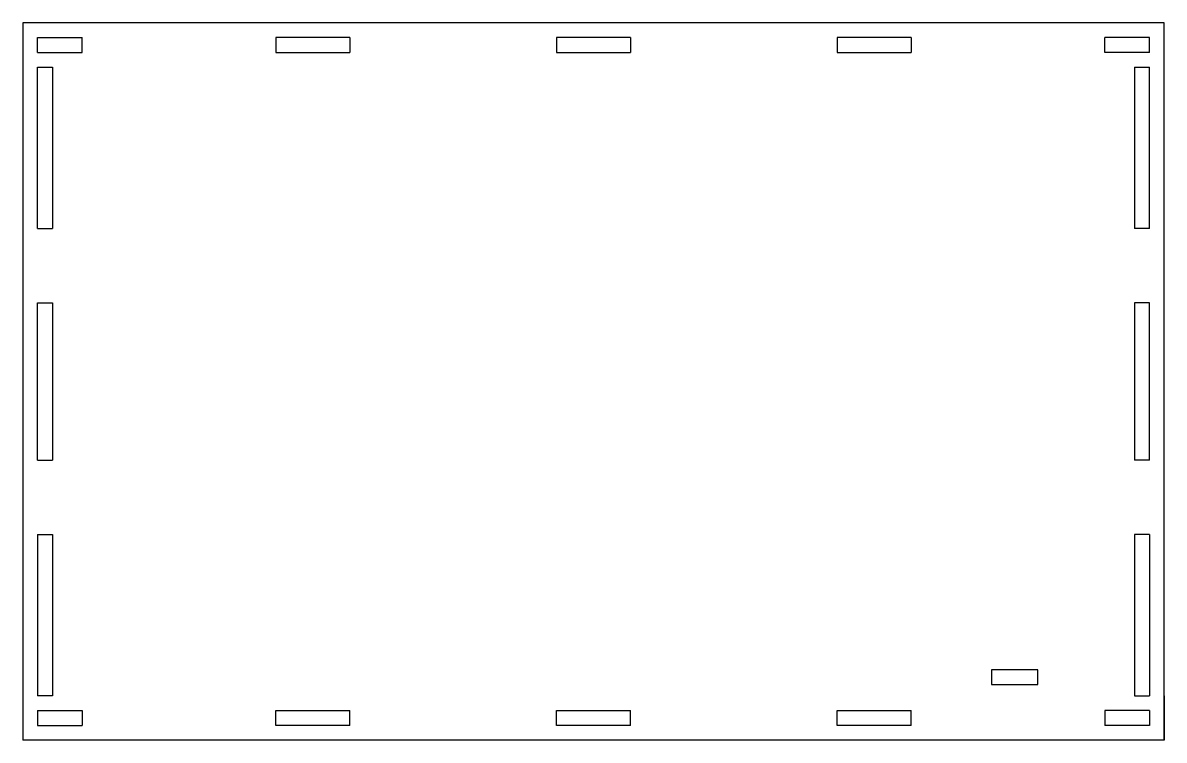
# Model space of a CAD drawing. Header units: millimetres. Extents: x 1909 to 5401, y -1249 to 880.
# Drawn here: x 3236 to 3852, y 493 to 880 of the extents above; entities that cross this region are included whole.
import ezdxf

# ---------------------------------------------------------------- set-up
doc = ezdxf.new("R2010")
doc.units = ezdxf.units.MM

msp = doc.modelspace()

# ---------------------------------------------------------------- linework, layer by layer
for p, q in [((3235.82, 879.54), (3235.82, 492.54)), ((3851.82, 879.54), (3235.82, 879.54)), ((3851.82, 492.54), (3851.82, 879.54)), ((3243.82, 871.54), (3267.82, 871.54)), ((3243.82, 863.54), (3243.82, 871.54)), ((3267.82, 863.54), (3267.82, 871.54)), ((3372.32, 871.54), (3372.32, 863.54)), ((3412.32, 871.54), (3372.32, 871.54)), ((3412.32, 871.54), (3412.32, 863.54)), ((3523.82, 871.54), (3523.82, 863.54)), ((3563.82, 871.54), (3523.82, 871.54)), ((3563.82, 871.54), (3563.82, 863.54)), ((3675.32, 871.54), (3675.32, 863.54)), ((3715.32, 871.54), (3675.32, 871.54)), ((3715.32, 871.54), (3715.32, 863.54)), ((3843.82, 871.54), (3819.82, 871.54)), ((3819.82, 863.54), (3819.82, 871.54)), ((3843.82, 863.54), (3843.82, 871.54)), ((3243.82, 863.54), (3267.82, 863.54)), ((3372.32, 863.54), (3412.32, 863.54)), ((3523.82, 863.54), (3563.82, 863.54)), ((3675.32, 863.54), (3715.32, 863.54)), ((3843.82, 863.54), (3819.82, 863.54)), ((3243.82, 768.54), (3243.82, 855.54)), ((3243.82, 855.54), (3251.82, 855.54)), ((3251.82, 855.54), (3251.82, 768.54)), ((3835.82, 855.54), (3835.82, 768.54)), ((3835.82, 855.54), (3843.82, 855.54)), ((3843.82, 768.54), (3843.82, 855.54)), ((3243.82, 768.54), (3251.82, 768.54)), ((3843.82, 768.54), (3835.82, 768.54)), ((3243.82, 728.54), (3251.82, 728.54)), ((3243.82, 643.54), (3243.82, 728.54)), ((3251.82, 728.54), (3251.82, 643.54)), ((3835.82, 728.54), (3835.82, 643.54)), ((3843.82, 728.54), (3835.82, 728.54)), ((3843.82, 643.54), (3843.82, 728.54)), ((3243.82, 643.54), (3251.82, 643.54)), ((3843.82, 643.54), (3835.82, 643.54)), ((3243.82, 603.54), (3251.82, 603.54)), ((3243.82, 603.54), (3243.82, 516.54)), ((3251.82, 603.54), (3251.82, 516.54)), ((3835.82, 603.54), (3835.82, 516.54)), ((3843.82, 603.54), (3835.82, 603.54)), ((3843.82, 603.54), (3843.82, 516.54)), ((3783.57, 530.54), (3758.57, 530.54)), ((3758.57, 530.54), (3758.57, 522.54)), ((3783.57, 522.54), (3783.57, 530.54)), ((3758.57, 522.54), (3783.57, 522.54)), ((3251.82, 516.54), (3243.82, 516.54)), ((3835.82, 516.54), (3843.82, 516.54)), ((3851.82, 516.54), (3851.82, 492.54)), ((3243.82, 508.54), (3267.82, 508.54)), ((3243.82, 508.54), (3243.82, 500.54)), ((3267.82, 508.54), (3267.82, 500.54)), ((3372.32, 500.54), (3372.32, 508.54)), ((3372.32, 508.54), (3412.32, 508.54)), ((3412.32, 500.54), (3412.32, 508.54)), ((3523.82, 500.54), (3523.82, 508.54)), ((3523.82, 508.54), (3563.82, 508.54)), ((3563.82, 500.54), (3563.82, 508.54)), ((3675.32, 508.54), (3715.32, 508.54)), ((3675.32, 500.54), (3675.32, 508.54)), ((3715.32, 500.54), (3715.32, 508.54)), ((3843.82, 508.54), (3819.82, 508.54)), ((3819.82, 508.54), (3819.82, 500.54)), ((3843.82, 508.54), (3843.82, 500.54)), ((3243.82, 500.54), (3267.82, 500.54)), ((3412.32, 500.54), (3372.32, 500.54)), ((3563.82, 500.54), (3523.82, 500.54)), ((3715.32, 500.54), (3675.32, 500.54)), ((3843.82, 500.54), (3819.82, 500.54)), ((3851.82, 492.54), (3235.82, 492.54))]:
    msp.add_line(p, q)

doc.saveas('drawing.dxf')
